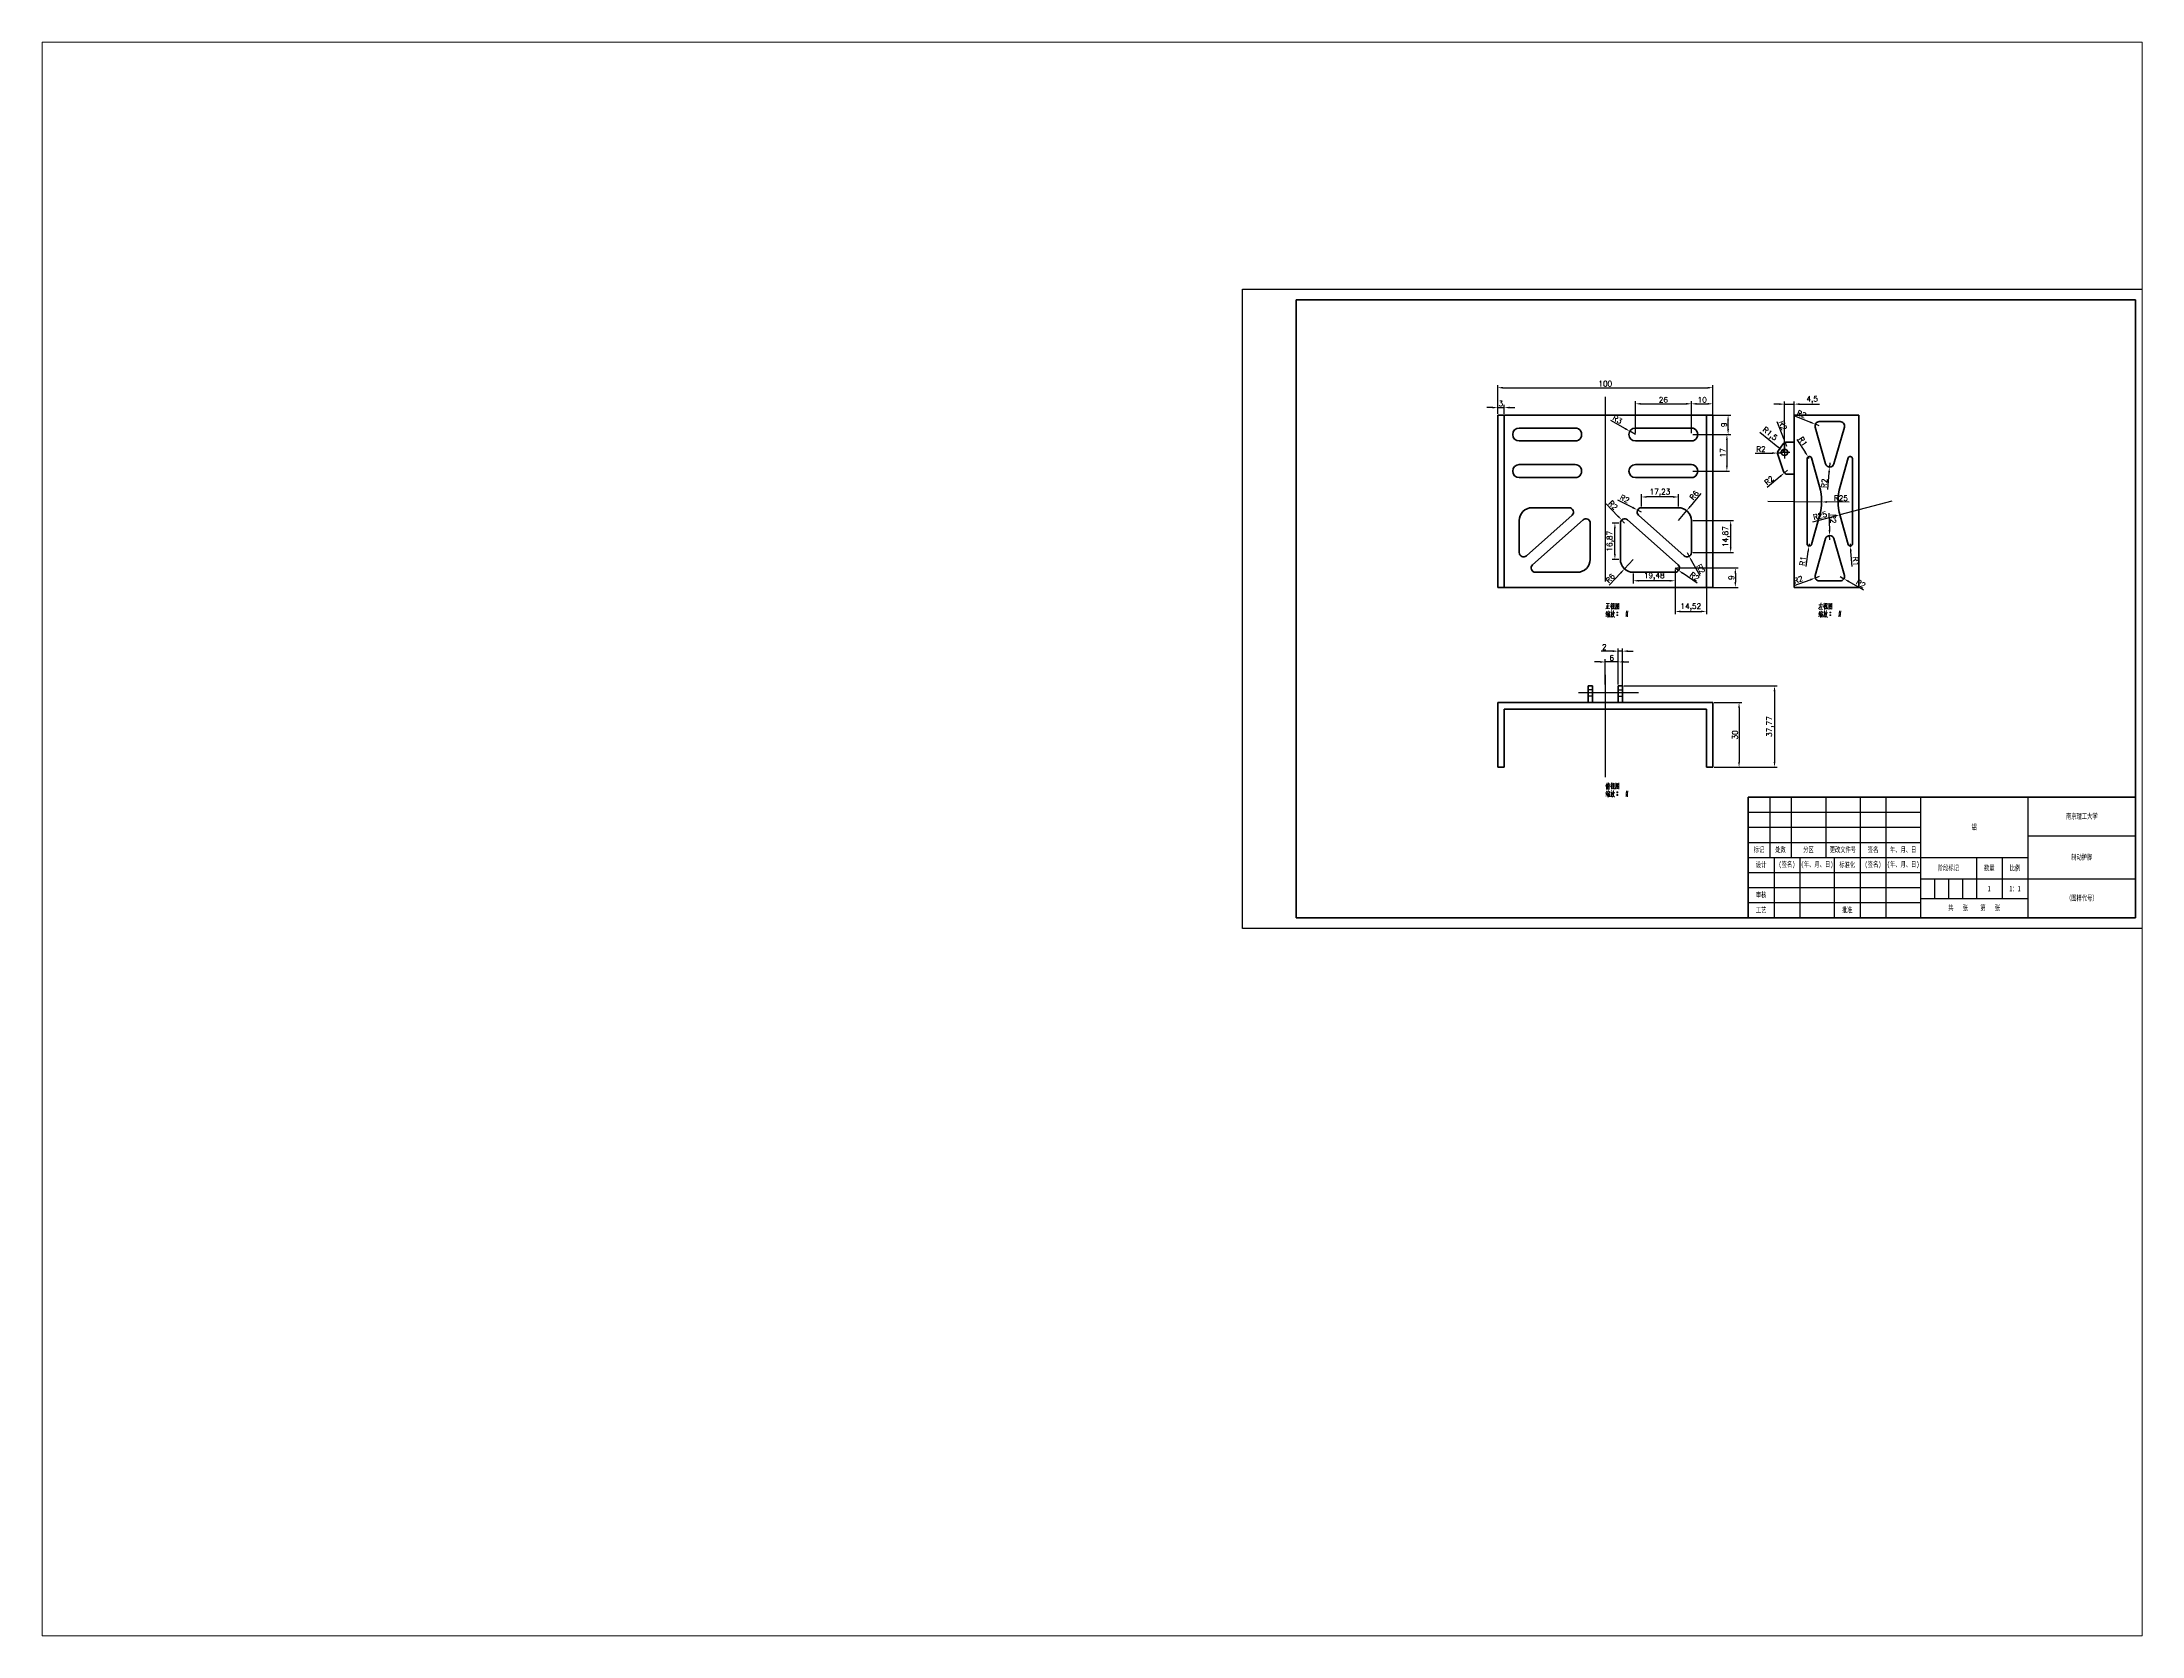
# Paper-space layout '布局2' of a CAD drawing. Header units: millimetres. Extents: x 26 to 231, y 20 to 176.
# The model-space entities are those that its viewports show. They can reach past a viewport. Long polylines and large blocks are cut down to what shows.
import ezdxf

# ---------------------------------------------------------------- set-up
doc = ezdxf.new("R2010")
doc.units = ezdxf.units.MM
doc.header["$LTSCALE"] = 0.3
doc.linetypes.add('DASHDOT', pattern=[25.4, 12.7, -6.35, 0, -6.35])
doc.linetypes.add('DASHED', pattern=[19.05, 12.7, -6.35])
for name, color, linetype, lineweight in [('尺寸线', 3, 'Continuous', 25), ('粗实线', 7, 'Continuous', 50), ('细实线', 7, 'Continuous', 25), ('细文本', 7, 'Continuous', 25), ('细点画线', 1, 'DASHDOT', 25), ('虚线', 2, 'DASHED', 25)]:
    doc.layers.add(name, color=color, linetype=linetype, lineweight=lineweight)
doc.styles.add('NUT Standard', font='simfang.ttf', dxfattribs={"width": 0.7, "height": 2.5})
doc.styles.get("Standard").update_dxf_attribs({"font": 'txt', "bigfont": 'gbcbig.shx'})
doc.dimstyles.new('ISO-25', dxfattribs={"dimtxt": 2.5, "dimasz": 2.5, "dimexe": 1.25, "dimexo": 0.625, "dimtad": 1, "dimtxsty": 'Standard', "dimcen": 2.5, "dimadec": 0, "dimazin": 0, "dimtfac": 1, "dimtmove": 0, "dimatfit": 3, "dimfxl": 1, "dimarcsym": 0})

# ---------------------------------------------------------------- blocks, each defined once
blk = doc.blocks.new('*D35')
at = {"layer": 'Defpoints', "color": 0, "transparency": 16777216}
for p in [(1823.79, 1185.23), (1723.79, 1172.5), (1823.79, 1172.5)]:
    blk.add_point(p, dxfattribs=at)
at = {"layer": '尺寸线', "color": 0, "lineweight": -2, "transparency": 16777216}
for p, q in [((1723.79, 1173.12), (1723.79, 1186.48)), ((1726.29, 1185.23), (1821.29, 1185.23)), ((1823.79, 1173.12), (1823.79, 1186.48))]:
    blk.add_line(p, q, dxfattribs=at)
at = {"layer": '尺寸线', "color": 0, "transparency": 16777216}
for points in [[(1726.29, 1185.64), (1726.29, 1184.81), (1723.79, 1185.23)], [(1821.29, 1185.64), (1821.29, 1184.81), (1823.79, 1185.23)]]:
    blk.add_solid(points, dxfattribs=at)
at = {"layer": '尺寸线', "color": 0, "transparency": 16777216, "insert": (1773.79, 1187.1), "char_height": 2.5, "attachment_point": 5}
blk.add_mtext('100', dxfattribs=at)
blk = doc.blocks.new('*D36')
at = {"layer": 'Defpoints', "color": 0, "transparency": 16777216}
for p in [(1723.79, 1172.5), (1726.79, 1175.99), (1726.79, 1172.5)]:
    blk.add_point(p, dxfattribs=at)
at = {"layer": '尺寸线', "color": 0, "lineweight": -2, "transparency": 16777216}
for p, q in [((1721.29, 1175.99), (1718.79, 1175.99)), ((1723.79, 1173.12), (1723.79, 1177.24)), ((1723.79, 1175.99), (1726.79, 1175.99)), ((1726.79, 1173.12), (1726.79, 1177.24)), ((1729.29, 1175.99), (1731.79, 1175.99))]:
    blk.add_line(p, q, dxfattribs=at)
at = {"layer": '尺寸线', "color": 0, "transparency": 16777216}
for points in [[(1721.29, 1176.41), (1721.29, 1175.58), (1723.79, 1175.99)], [(1729.29, 1176.41), (1729.29, 1175.58), (1726.79, 1175.99)]]:
    blk.add_solid(points, dxfattribs=at)
at = {"layer": '尺寸线', "color": 0, "transparency": 16777216, "insert": (1725.29, 1177.87), "char_height": 2.5, "attachment_point": 5}
blk.add_mtext('3', dxfattribs=at)
blk = doc.blocks.new('*D37')
at = {"layer": 'Defpoints', "color": 0, "transparency": 16777216}
for p in [(1781.79, 1046.72), (1823.79, 1008.95), (1852.42, 1008.95)]:
    blk.add_point(p, dxfattribs=at)
at = {"layer": '尺寸线', "color": 0, "lineweight": -2, "transparency": 16777216}
for p, q in [((1782.41, 1046.72), (1853.67, 1046.72)), ((1852.42, 1044.22), (1852.42, 1011.45)), ((1824.41, 1008.95), (1853.67, 1008.95))]:
    blk.add_line(p, q, dxfattribs=at)
at = {"layer": '尺寸线', "color": 0, "transparency": 16777216}
for points in [[(1852.01, 1044.22), (1852.84, 1044.22), (1852.42, 1046.72)], [(1852.01, 1011.45), (1852.84, 1011.45), (1852.42, 1008.95)]]:
    blk.add_solid(points, dxfattribs=at)
at = {"layer": '尺寸线', "color": 0, "transparency": 16777216, "insert": (1850.34, 1027.84), "char_height": 2.5, "attachment_point": 5, "rotation": 90}
blk.add_mtext('37,77', dxfattribs=at)
blk = doc.blocks.new('*D38')
at = {"layer": 'Defpoints', "color": 0, "transparency": 16777216}
for p in [(1823.79, 1038.95), (1823.79, 1008.95), (1835.94, 1008.95)]:
    blk.add_point(p, dxfattribs=at)
at = {"layer": '尺寸线', "color": 0, "lineweight": -2, "transparency": 16777216}
for p, q in [((1824.41, 1038.95), (1837.19, 1038.95)), ((1835.94, 1036.45), (1835.94, 1011.45)), ((1824.41, 1008.95), (1837.19, 1008.95))]:
    blk.add_line(p, q, dxfattribs=at)
at = {"layer": '尺寸线', "color": 0, "transparency": 16777216}
for points in [[(1835.52, 1036.45), (1836.36, 1036.45), (1835.94, 1038.95)], [(1835.52, 1011.45), (1836.36, 1011.45), (1835.94, 1008.95)]]:
    blk.add_solid(points, dxfattribs=at)
at = {"layer": '尺寸线', "color": 0, "transparency": 16777216, "insert": (1834.06, 1023.95), "char_height": 2.5, "attachment_point": 5, "rotation": 90}
blk.add_mtext('30', dxfattribs=at)
blk = doc.blocks.new('*D39')
at = {"layer": 'Defpoints', "color": 0, "transparency": 16777216}
for p in [(1813.79, 1172.5), (1830.85, 1172.5), (1813.79, 1163.5)]:
    blk.add_point(p, dxfattribs=at)
at = {"layer": '尺寸线', "color": 0, "lineweight": -2, "transparency": 16777216}
for p, q in [((1814.41, 1172.5), (1832.1, 1172.5)), ((1814.41, 1163.5), (1832.1, 1163.5)), ((1830.85, 1166), (1830.85, 1170))]:
    blk.add_line(p, q, dxfattribs=at)
at = {"layer": '尺寸线', "color": 0, "transparency": 16777216}
for points in [[(1830.43, 1170), (1831.27, 1170), (1830.85, 1172.5)], [(1830.43, 1166), (1831.27, 1166), (1830.85, 1163.5)]]:
    blk.add_solid(points, dxfattribs=at)
at = {"layer": '尺寸线', "color": 0, "transparency": 16777216, "insert": (1828.97, 1168), "char_height": 2.5, "attachment_point": 5, "rotation": 90}
blk.add_mtext('9', dxfattribs=at)
blk = doc.blocks.new('*D40')
at = {"layer": 'Defpoints', "color": 0, "transparency": 16777216}
for p in [(1823.79, 1177.75), (1813.79, 1163.5), (1823.79, 1163.5)]:
    blk.add_point(p, dxfattribs=at)
at = {"layer": '尺寸线', "color": 0, "lineweight": -2, "transparency": 16777216}
for p, q in [((1813.79, 1164.12), (1813.79, 1179)), ((1816.29, 1177.75), (1821.29, 1177.75)), ((1823.79, 1164.12), (1823.79, 1179))]:
    blk.add_line(p, q, dxfattribs=at)
at = {"layer": '尺寸线', "color": 0, "transparency": 16777216}
for points in [[(1816.29, 1178.17), (1816.29, 1177.33), (1813.79, 1177.75)], [(1821.29, 1178.17), (1821.29, 1177.33), (1823.79, 1177.75)]]:
    blk.add_solid(points, dxfattribs=at)
at = {"layer": '尺寸线', "color": 0, "transparency": 16777216, "insert": (1818.79, 1179.62), "char_height": 2.5, "attachment_point": 5}
blk.add_mtext('10', dxfattribs=at)
blk = doc.blocks.new('*D41')
at = {"layer": 'Defpoints', "color": 0, "transparency": 16777216}
for p in [(1813.79, 1177.75), (1787.79, 1163.5), (1813.79, 1163.5)]:
    blk.add_point(p, dxfattribs=at)
at = {"layer": '尺寸线', "color": 0, "lineweight": -2, "transparency": 16777216}
for p, q in [((1787.79, 1164.12), (1787.79, 1179)), ((1790.29, 1177.75), (1811.29, 1177.75)), ((1813.79, 1164.12), (1813.79, 1179))]:
    blk.add_line(p, q, dxfattribs=at)
at = {"layer": '尺寸线', "color": 0, "transparency": 16777216}
for points in [[(1790.29, 1178.17), (1790.29, 1177.33), (1787.79, 1177.75)], [(1811.29, 1178.17), (1811.29, 1177.33), (1813.79, 1177.75)]]:
    blk.add_solid(points, dxfattribs=at)
at = {"layer": '尺寸线', "color": 0, "transparency": 16777216, "insert": (1800.79, 1179.62), "char_height": 2.5, "attachment_point": 5}
blk.add_mtext('26', dxfattribs=at)
blk = doc.blocks.new('*D42')
at = {"layer": 'Defpoints', "color": 0, "transparency": 16777216}
for p in [(1813.79, 1163.5), (1813.79, 1146.5), (1830.3, 1146.5)]:
    blk.add_point(p, dxfattribs=at)
at = {"layer": '尺寸线', "color": 0, "lineweight": -2, "transparency": 16777216}
for p, q in [((1814.41, 1163.5), (1831.55, 1163.5)), ((1830.3, 1161), (1830.3, 1149)), ((1814.41, 1146.5), (1831.55, 1146.5))]:
    blk.add_line(p, q, dxfattribs=at)
at = {"layer": '尺寸线', "color": 0, "transparency": 16777216}
for points in [[(1829.88, 1161), (1830.71, 1161), (1830.3, 1163.5)], [(1829.88, 1149), (1830.71, 1149), (1830.3, 1146.5)]]:
    blk.add_solid(points, dxfattribs=at)
at = {"layer": '尺寸线', "color": 0, "transparency": 16777216, "insert": (1828.42, 1155), "char_height": 2.5, "attachment_point": 5, "rotation": 90}
blk.add_mtext('17', dxfattribs=at)
blk = doc.blocks.new('*D43')
at = {"layer": 'Defpoints', "color": 0, "transparency": 16777216}
for p in [(1785.19, 1165), (1787.79, 1163.5)]:
    blk.add_point(p, dxfattribs=at)
at = {"layer": '尺寸线', "color": 0, "lineweight": -2, "transparency": 16777216}
for p, q in [((1776.18, 1170.22), (1783.03, 1166.25)), ((1787.79, 1163.5), (1785.19, 1165))]:
    blk.add_line(p, q, dxfattribs=at)
at = {"layer": '尺寸线', "color": 0, "transparency": 16777216}
blk.add_solid([(1783.24, 1166.61), (1782.82, 1165.89), (1785.19, 1165)], dxfattribs=at)
at = {"layer": '尺寸线', "color": 0, "transparency": 16777216, "insert": (1779.46, 1170.49), "char_height": 2.5, "attachment_point": 5, "rotation": 329.91661}
blk.add_mtext('R3', dxfattribs=at)
blk = doc.blocks.new('*D44')
at = {"layer": 'Defpoints', "color": 0, "transparency": 16777216}
for p in [(1788.78, 1128.41), (1790.56, 1127.5)]:
    blk.add_point(p, dxfattribs=at)
at = {"layer": '尺寸线', "color": 0, "lineweight": -2, "transparency": 16777216}
for p, q in [((1779.52, 1133.17), (1786.56, 1129.55)), ((1790.56, 1127.5), (1788.78, 1128.41))]:
    blk.add_line(p, q, dxfattribs=at)
at = {"layer": '尺寸线', "color": 0, "transparency": 16777216}
blk.add_solid([(1786.75, 1129.92), (1786.37, 1129.18), (1788.78, 1128.41)], dxfattribs=at)
at = {"layer": '尺寸线', "color": 0, "transparency": 16777216, "insert": (1782.79, 1133.6), "char_height": 2.5, "attachment_point": 5, "rotation": 332.79489}
blk.add_mtext('R2', dxfattribs=at)
blk = doc.blocks.new('*D45')
at = {"layer": 'Defpoints', "color": 0, "transparency": 16777216}
for p in [(1811.79, 1108.63), (1812.76, 1106.88)]:
    blk.add_point(p, dxfattribs=at)
at = {"layer": '尺寸线', "color": 0, "lineweight": -2, "transparency": 16777216}
for p, q in [((1811.79, 1108.63), (1812.76, 1106.88)), ((1817.84, 1097.78), (1813.98, 1104.7))]:
    blk.add_line(p, q, dxfattribs=at)
at = {"layer": '尺寸线', "color": 0, "transparency": 16777216}
blk.add_solid([(1814.34, 1104.9), (1813.62, 1104.49), (1812.76, 1106.88)], dxfattribs=at)
at = {"layer": '尺寸线', "color": 0, "transparency": 16777216, "insert": (1818.16, 1101.06), "char_height": 2.5, "attachment_point": 5, "rotation": 299.14748}
blk.add_mtext('R2', dxfattribs=at)
blk = doc.blocks.new('*D46')
at = {"layer": 'Defpoints', "color": 0, "transparency": 16777216}
for p in [(1806.27, 1101.5), (1807.91, 1100.35)]:
    blk.add_point(p, dxfattribs=at)
at = {"layer": '尺寸线', "color": 0, "lineweight": -2, "transparency": 16777216}
for p, q in [((1806.27, 1101.5), (1807.91, 1100.35)), ((1816.46, 1094.41), (1809.96, 1098.93))]:
    blk.add_line(p, q, dxfattribs=at)
at = {"layer": '尺寸线', "color": 0, "transparency": 16777216}
blk.add_solid([(1810.2, 1099.27), (1809.72, 1098.58), (1807.91, 1100.35)], dxfattribs=at)
at = {"layer": '尺寸线', "color": 0, "transparency": 16777216, "insert": (1815.31, 1097.49), "char_height": 2.5, "attachment_point": 5, "rotation": 325.17593}
blk.add_mtext('R2', dxfattribs=at)
blk = doc.blocks.new('*D47')
at = {"layer": 'Defpoints', "color": 0, "transparency": 16777216}
for p in [(1786.79, 1105.5), (1782.71, 1101.09)]:
    blk.add_point(p, dxfattribs=at)
at = {"layer": '尺寸线', "color": 0, "lineweight": -2, "transparency": 16777216}
for p, q in [((1786.79, 1105.5), (1782.71, 1101.09)), ((1775.63, 1093.45), (1781.01, 1099.26))]:
    blk.add_line(p, q, dxfattribs=at)
at = {"layer": '尺寸线', "color": 0, "transparency": 16777216}
blk.add_solid([(1780.71, 1099.54), (1781.32, 1098.98), (1782.71, 1101.09)], dxfattribs=at)
at = {"layer": '尺寸线', "color": 0, "transparency": 16777216, "insert": (1776.1, 1096.71), "char_height": 2.5, "attachment_point": 5, "rotation": 47.19594}
blk.add_mtext('R6', dxfattribs=at)
blk = doc.blocks.new('*D48')
at = {"layer": 'Defpoints', "color": 0, "transparency": 16777216}
for p in [(1871.39, 1168.26), (1873.24, 1167.5)]:
    blk.add_point(p, dxfattribs=at)
at = {"layer": '尺寸线', "color": 0, "lineweight": -2, "transparency": 16777216}
for p, q in [((1861.76, 1172.22), (1869.08, 1169.21)), ((1873.24, 1167.5), (1871.39, 1168.26))]:
    blk.add_line(p, q, dxfattribs=at)
at = {"layer": '尺寸线', "color": 0, "transparency": 16777216}
blk.add_solid([(1869.24, 1169.59), (1868.92, 1168.82), (1871.39, 1168.26)], dxfattribs=at)
at = {"layer": '尺寸线', "color": 0, "transparency": 16777216, "insert": (1864.98, 1172.93), "char_height": 2.5, "attachment_point": 5, "rotation": 337.61841}
blk.add_mtext('R2', dxfattribs=at)
blk = doc.blocks.new('*D49')
at = {"layer": 'Defpoints', "color": 0, "transparency": 16777216}
for p in [(1877.95, 1148.4), (1878.09, 1150.39)]:
    blk.add_point(p, dxfattribs=at)
at = {"layer": '尺寸线', "color": 0, "lineweight": -2, "transparency": 16777216}
for p, q in [((1877.22, 1138.01), (1877.78, 1145.9)), ((1878.09, 1150.39), (1877.95, 1148.4))]:
    blk.add_line(p, q, dxfattribs=at)
at = {"layer": '尺寸线', "color": 0, "transparency": 16777216}
blk.add_solid([(1877.36, 1145.93), (1878.19, 1145.88), (1877.95, 1148.4)], dxfattribs=at)
at = {"layer": '尺寸线', "color": 0, "transparency": 16777216, "insert": (1875.54, 1140.84), "char_height": 2.5, "attachment_point": 5, "rotation": 85.97338}
blk.add_mtext('R2', dxfattribs=at)
blk = doc.blocks.new('*D50')
at = {"layer": 'Defpoints', "color": 0, "transparency": 16777216}
for p in [(1868.05, 1153.14), (1868.59, 1152.31)]:
    blk.add_point(p, dxfattribs=at)
at = {"layer": '尺寸线', "color": 0, "lineweight": -2, "transparency": 16777216}
for p, q in [((1862.78, 1161.15), (1866.67, 1155.23)), ((1868.59, 1152.31), (1868.05, 1153.14))]:
    blk.add_line(p, q, dxfattribs=at)
at = {"layer": '尺寸线', "color": 0, "transparency": 16777216}
blk.add_solid([(1867.02, 1155.46), (1866.32, 1155), (1868.05, 1153.14)], dxfattribs=at)
at = {"layer": '尺寸线', "color": 0, "transparency": 16777216, "insert": (1865.61, 1160.27), "char_height": 2.5, "attachment_point": 5, "rotation": 303.32318}
blk.add_mtext('R1', dxfattribs=at)
blk = doc.blocks.new('*D51')
at = {"layer": 'Defpoints', "color": 0, "transparency": 16777216}
for p in [(1849.27, 1132.5), (1874.27, 1132.19)]:
    blk.add_point(p, dxfattribs=at)
at = {"layer": '尺寸线', "color": 0, "lineweight": -2, "transparency": 16777216}
for p, q in [((1849.27, 1132.5), (1874.27, 1132.19)), ((1887.18, 1132.03), (1876.77, 1132.16))]:
    blk.add_line(p, q, dxfattribs=at)
at = {"layer": '尺寸线', "color": 0, "transparency": 16777216}
blk.add_solid([(1876.77, 1132.57), (1876.76, 1131.74), (1874.27, 1132.19)], dxfattribs=at)
at = {"layer": '尺寸线', "color": 0, "transparency": 16777216, "insert": (1883.25, 1133.95), "char_height": 2.5, "attachment_point": 5, "rotation": 359.29517}
blk.add_mtext('R25', dxfattribs=at)
blk = doc.blocks.new('*D52')
at = {"layer": 'Defpoints', "color": 0, "transparency": 16777216}
for p in [(1906.92, 1132.5), (1882.72, 1126.21)]:
    blk.add_point(p, dxfattribs=at)
at = {"layer": '尺寸线', "color": 0, "lineweight": -2, "transparency": 16777216}
for p, q in [((1906.92, 1132.5), (1882.72, 1126.21)), ((1870.22, 1122.96), (1880.3, 1125.58))]:
    blk.add_line(p, q, dxfattribs=at)
at = {"layer": '尺寸线', "color": 0, "transparency": 16777216}
blk.add_solid([(1880.2, 1125.98), (1880.41, 1125.18), (1882.72, 1126.21)], dxfattribs=at)
at = {"layer": '尺寸线', "color": 0, "transparency": 16777216, "insert": (1873.58, 1125.77), "char_height": 2.5, "attachment_point": 5, "rotation": 14.56482}
blk.add_mtext('R25', dxfattribs=at)
blk = doc.blocks.new('*D53')
at = {"layer": 'Defpoints', "color": 0, "transparency": 16777216}
for p in [(1868.59, 1112.68), (1868.45, 1111.69)]:
    blk.add_point(p, dxfattribs=at)
at = {"layer": '尺寸线', "color": 0, "lineweight": -2, "transparency": 16777216}
for p, q in [((1868.59, 1112.68), (1868.45, 1111.69)), ((1867.11, 1102.2), (1868.1, 1109.22))]:
    blk.add_line(p, q, dxfattribs=at)
at = {"layer": '尺寸线', "color": 0, "transparency": 16777216}
blk.add_solid([(1867.69, 1109.28), (1868.52, 1109.16), (1868.45, 1111.69)], dxfattribs=at)
at = {"layer": '尺寸线', "color": 0, "transparency": 16777216, "insert": (1865.57, 1104.74), "char_height": 2.5, "attachment_point": 5, "rotation": 81.91369}
blk.add_mtext('R1', dxfattribs=at)
blk = doc.blocks.new('*D54')
at = {"layer": 'Defpoints', "color": 0, "transparency": 16777216}
for p in [(1887.59, 1112.68), (1887.68, 1111.69)]:
    blk.add_point(p, dxfattribs=at)
at = {"layer": '尺寸线', "color": 0, "lineweight": -2, "transparency": 16777216}
for p, q in [((1887.59, 1112.68), (1887.68, 1111.69)), ((1888.49, 1102.14), (1887.89, 1109.2))]:
    blk.add_line(p, q, dxfattribs=at)
at = {"layer": '尺寸线', "color": 0, "transparency": 16777216}
blk.add_solid([(1888.31, 1109.23), (1887.48, 1109.16), (1887.68, 1111.69)], dxfattribs=at)
at = {"layer": '尺寸线', "color": 0, "transparency": 16777216, "insert": (1890.17, 1104.58), "char_height": 2.5, "attachment_point": 5, "rotation": 274.87521}
blk.add_mtext('R1', dxfattribs=at)
blk = doc.blocks.new('*D55')
at = {"layer": 'Defpoints', "color": 0, "transparency": 16777216}
for p in [(1878.03, 1116.6), (1878.09, 1114.6)]:
    blk.add_point(p, dxfattribs=at)
at = {"layer": '尺寸线', "color": 0, "lineweight": -2, "transparency": 16777216}
for p, q in [((1877.7, 1127.01), (1877.95, 1119.1)), ((1878.09, 1114.6), (1878.03, 1116.6))]:
    blk.add_line(p, q, dxfattribs=at)
at = {"layer": '尺寸线', "color": 0, "transparency": 16777216}
blk.add_solid([(1878.37, 1119.11), (1877.54, 1119.08), (1878.03, 1116.6)], dxfattribs=at)
at = {"layer": '尺寸线', "color": 0, "transparency": 16777216, "insert": (1879.66, 1124.36), "char_height": 2.5, "attachment_point": 5, "rotation": 271.81392}
blk.add_mtext('R2', dxfattribs=at)
blk = doc.blocks.new('*D56')
at = {"layer": 'Defpoints', "color": 0, "transparency": 16777216}
for p in [(1871.35, 1096.84), (1873.24, 1097.5)]:
    blk.add_point(p, dxfattribs=at)
at = {"layer": '尺寸线', "color": 0, "lineweight": -2, "transparency": 16777216}
for p, q in [((1861.51, 1093.41), (1868.99, 1096.02)), ((1873.24, 1097.5), (1871.35, 1096.84))]:
    blk.add_line(p, q, dxfattribs=at)
at = {"layer": '尺寸线', "color": 0, "transparency": 16777216}
blk.add_solid([(1868.85, 1096.41), (1869.13, 1095.62), (1871.35, 1096.84)], dxfattribs=at)
at = {"layer": '尺寸线', "color": 0, "transparency": 16777216, "insert": (1863.46, 1096.08), "char_height": 2.5, "attachment_point": 5, "rotation": 19.1879}
blk.add_mtext('R2', dxfattribs=at)
blk = doc.blocks.new('*D57')
at = {"layer": 'Defpoints', "color": 0, "transparency": 16777216}
for p in [(1882.95, 1097.5), (1884.68, 1096.49)]:
    blk.add_point(p, dxfattribs=at)
at = {"layer": '尺寸线', "color": 0, "lineweight": -2, "transparency": 16777216}
for p, q in [((1882.95, 1097.5), (1884.68, 1096.49)), ((1893.94, 1091.14), (1886.84, 1095.24))]:
    blk.add_line(p, q, dxfattribs=at)
at = {"layer": '尺寸线', "color": 0, "transparency": 16777216}
blk.add_solid([(1887.05, 1095.6), (1886.64, 1094.88), (1884.68, 1096.49)], dxfattribs=at)
at = {"layer": '尺寸线', "color": 0, "transparency": 16777216, "insert": (1892.53, 1094.12), "char_height": 2.5, "attachment_point": 5, "rotation": 329.96086}
blk.add_mtext('R2', dxfattribs=at)
blk = doc.blocks.new('*D58')
at = {"layer": 'Defpoints', "color": 0, "transparency": 16777216}
for p in [(1806.27, 1101.5), (1820.79, 1101.5), (1820.79, 1081.31)]:
    blk.add_point(p, dxfattribs=at)
at = {"layer": '尺寸线', "color": 0, "lineweight": -2, "transparency": 16777216}
for p, q in [((1806.27, 1100.87), (1806.27, 1080.06)), ((1820.79, 1100.87), (1820.79, 1080.06)), ((1808.77, 1081.31), (1818.29, 1081.31))]:
    blk.add_line(p, q, dxfattribs=at)
at = {"layer": '尺寸线', "color": 0, "transparency": 16777216}
for points in [[(1808.77, 1081.73), (1808.77, 1080.89), (1806.27, 1081.31)], [(1818.29, 1081.73), (1818.29, 1080.89), (1820.79, 1081.31)]]:
    blk.add_solid(points, dxfattribs=at)
at = {"layer": '尺寸线', "color": 0, "transparency": 16777216, "insert": (1813.53, 1083.39), "char_height": 2.5, "attachment_point": 5}
blk.add_mtext('14,52', dxfattribs=at)
blk = doc.blocks.new('*D59')
at = {"layer": 'Defpoints', "color": 0, "transparency": 16777216}
for p in [(1806.27, 1101.5), (1806.27, 1092.5), (1834.22, 1092.5)]:
    blk.add_point(p, dxfattribs=at)
at = {"layer": '尺寸线', "color": 0, "lineweight": -2, "transparency": 16777216}
for p, q in [((1806.89, 1101.5), (1835.47, 1101.5)), ((1834.22, 1099), (1834.22, 1095)), ((1806.89, 1092.5), (1835.47, 1092.5))]:
    blk.add_line(p, q, dxfattribs=at)
at = {"layer": '尺寸线', "color": 0, "transparency": 16777216}
for points in [[(1833.81, 1099), (1834.64, 1099), (1834.22, 1101.5)], [(1833.81, 1095), (1834.64, 1095), (1834.22, 1092.5)]]:
    blk.add_solid(points, dxfattribs=at)
at = {"layer": '尺寸线', "color": 0, "transparency": 16777216, "insert": (1832.35, 1097), "char_height": 2.5, "attachment_point": 5, "rotation": 90}
blk.add_mtext('9', dxfattribs=at)
blk = doc.blocks.new('*D60')
at = {"layer": 'Defpoints', "color": 0, "transparency": 16777216}
for p in [(1773.79, 1057.86), (1773.79, 1046.72), (1779.79, 1046.72)]:
    blk.add_point(p, dxfattribs=at)
at = {"layer": '尺寸线', "color": 0, "lineweight": -2, "transparency": 16777216}
for p, q in [((1771.29, 1057.86), (1768.79, 1057.86)), ((1773.79, 1047.35), (1773.79, 1059.11)), ((1779.79, 1057.86), (1773.79, 1057.86)), ((1779.79, 1047.35), (1779.79, 1059.11)), ((1782.29, 1057.86), (1784.79, 1057.86))]:
    blk.add_line(p, q, dxfattribs=at)
at = {"layer": '尺寸线', "color": 0, "transparency": 16777216}
for points in [[(1771.29, 1058.27), (1771.29, 1057.44), (1773.79, 1057.86)], [(1782.29, 1058.27), (1782.29, 1057.44), (1779.79, 1057.86)]]:
    blk.add_solid(points, dxfattribs=at)
at = {"layer": '尺寸线', "color": 0, "transparency": 16777216, "insert": (1776.79, 1059.73), "char_height": 2.5, "attachment_point": 5}
blk.add_mtext('6', dxfattribs=at)
blk = doc.blocks.new('*D61')
at = {"layer": 'Defpoints', "color": 0, "transparency": 16777216}
for p in [(1779.79, 1062.87), (1779.79, 1046.72), (1781.79, 1046.34)]:
    blk.add_point(p, dxfattribs=at)
at = {"layer": '尺寸线', "color": 0, "lineweight": -2, "transparency": 16777216}
for p, q in [((1779.79, 1047.35), (1779.79, 1064.12)), ((1781.79, 1046.96), (1781.79, 1064.12)), ((1777.29, 1062.87), (1771.87, 1062.87)), ((1781.79, 1062.87), (1779.79, 1062.87)), ((1784.29, 1062.87), (1786.79, 1062.87))]:
    blk.add_line(p, q, dxfattribs=at)
at = {"layer": '尺寸线', "color": 0, "transparency": 16777216}
for points in [[(1777.29, 1063.29), (1777.29, 1062.45), (1779.79, 1062.87)], [(1784.29, 1063.29), (1784.29, 1062.45), (1781.79, 1062.87)]]:
    blk.add_solid(points, dxfattribs=at)
at = {"layer": '尺寸线', "color": 0, "transparency": 16777216, "insert": (1773.33, 1064.75), "char_height": 2.5, "attachment_point": 5}
blk.add_mtext('2', dxfattribs=at)
blk = doc.blocks.new('*D62')
at = {"layer": 'Defpoints', "color": 0, "transparency": 16777216}
for p in [(1855.94, 1156.17), (1857.09, 1155.22)]:
    blk.add_point(p, dxfattribs=at)
at = {"layer": '尺寸线', "color": 0, "lineweight": -2, "transparency": 16777216}
for p, q in [((1845.63, 1164.64), (1854, 1157.76)), ((1857.09, 1155.22), (1855.94, 1156.17))]:
    blk.add_line(p, q, dxfattribs=at)
at = {"layer": '尺寸线', "color": 0, "transparency": 16777216}
blk.add_solid([(1854.27, 1158.08), (1853.74, 1157.44), (1855.94, 1156.17)], dxfattribs=at)
at = {"layer": '尺寸线', "color": 0, "transparency": 16777216, "insert": (1850.17, 1163.6), "char_height": 2.5, "attachment_point": 5, "rotation": 320.60903}
blk.add_mtext('R1,5', dxfattribs=at)
blk = doc.blocks.new('*D63')
at = {"layer": 'Defpoints', "color": 0, "transparency": 16777216}
for p in [(1853.83, 1154.87), (1855.83, 1154.88)]:
    blk.add_point(p, dxfattribs=at)
at = {"layer": '尺寸线', "color": 0, "lineweight": -2, "transparency": 16777216}
for p, q in [((1843.41, 1154.81), (1851.33, 1154.86)), ((1855.83, 1154.88), (1853.83, 1154.87))]:
    blk.add_line(p, q, dxfattribs=at)
at = {"layer": '尺寸线', "color": 0, "transparency": 16777216}
blk.add_solid([(1851.32, 1155.27), (1851.33, 1154.44), (1853.83, 1154.87)], dxfattribs=at)
at = {"layer": '尺寸线', "color": 0, "transparency": 16777216, "insert": (1846.11, 1156.7), "char_height": 2.5, "attachment_point": 5, "rotation": 0.32486}
blk.add_mtext('R2', dxfattribs=at)
blk = doc.blocks.new('*D64')
at = {"layer": 'Defpoints', "color": 0, "transparency": 16777216}
for p in [(1857.38, 1159.86), (1858.11, 1158)]:
    blk.add_point(p, dxfattribs=at)
at = {"layer": '尺寸线', "color": 0, "lineweight": -2, "transparency": 16777216}
for p, q in [((1853.56, 1169.55), (1856.46, 1162.18)), ((1858.11, 1158), (1857.38, 1159.86))]:
    blk.add_line(p, q, dxfattribs=at)
at = {"layer": '尺寸线', "color": 0, "transparency": 16777216}
blk.add_solid([(1856.85, 1162.34), (1856.07, 1162.03), (1857.38, 1159.86)], dxfattribs=at)
at = {"layer": '尺寸线', "color": 0, "transparency": 16777216, "insert": (1856.3, 1167.72), "char_height": 2.5, "attachment_point": 5, "rotation": 291.49785}
blk.add_mtext('R2', dxfattribs=at)
blk = doc.blocks.new('*D65')
at = {"layer": 'Defpoints', "color": 0, "transparency": 16777216}
for p in [(1857, 1145.7), (1858.52, 1147)]:
    blk.add_point(p, dxfattribs=at)
at = {"layer": '尺寸线', "color": 0, "lineweight": -2, "transparency": 16777216}
for p, q in [((1849.06, 1138.96), (1855.09, 1144.08)), ((1858.52, 1147), (1857, 1145.7))]:
    blk.add_line(p, q, dxfattribs=at)
at = {"layer": '尺寸线', "color": 0, "transparency": 16777216}
blk.add_solid([(1854.82, 1144.4), (1855.36, 1143.77), (1857, 1145.7)], dxfattribs=at)
at = {"layer": '尺寸线', "color": 0, "transparency": 16777216, "insert": (1849.91, 1142.14), "char_height": 2.5, "attachment_point": 5, "rotation": 40.32444}
blk.add_mtext('R2', dxfattribs=at)
blk = doc.blocks.new('*D66')
at = {"layer": 'Defpoints', "color": 0, "transparency": 16777216}
for p in [(1861.59, 1177.6), (1857.09, 1155.22), (1861.59, 1155.22)]:
    blk.add_point(p, dxfattribs=at)
at = {"layer": '尺寸线', "color": 0, "lineweight": -2, "transparency": 16777216}
for p, q in [((1854.59, 1177.6), (1852.09, 1177.6)), ((1857.09, 1155.85), (1857.09, 1178.85)), ((1857.09, 1177.6), (1861.59, 1177.6)), ((1861.59, 1155.85), (1861.59, 1178.85)), ((1864.09, 1177.6), (1873.26, 1177.6))]:
    blk.add_line(p, q, dxfattribs=at)
at = {"layer": '尺寸线', "color": 0, "transparency": 16777216}
for points in [[(1854.59, 1178.02), (1854.59, 1177.18), (1857.09, 1177.6)], [(1864.09, 1178.02), (1864.09, 1177.18), (1861.59, 1177.6)]]:
    blk.add_solid(points, dxfattribs=at)
at = {"layer": '尺寸线', "color": 0, "transparency": 16777216, "insert": (1869.93, 1179.68), "char_height": 2.5, "attachment_point": 5}
blk.add_mtext('4,5', dxfattribs=at)
blk = doc.blocks.new('*D67')
at = {"layer": 'Defpoints', "color": 0, "transparency": 16777216}
for p in [(1786.79, 1099.5), (1786.79, 1095.57), (1806.27, 1099.5)]:
    blk.add_point(p, dxfattribs=at)
at = {"layer": '尺寸线', "color": 0, "lineweight": -2, "transparency": 16777216}
for p, q in [((1786.79, 1098.87), (1786.79, 1094.32)), ((1803.77, 1095.57), (1789.29, 1095.57)), ((1806.27, 1098.87), (1806.27, 1094.32))]:
    blk.add_line(p, q, dxfattribs=at)
at = {"layer": '尺寸线', "color": 0, "transparency": 16777216}
for points in [[(1789.29, 1095.99), (1789.29, 1095.16), (1786.79, 1095.57)], [(1803.77, 1095.99), (1803.77, 1095.16), (1806.27, 1095.57)]]:
    blk.add_solid(points, dxfattribs=at)
at = {"layer": '尺寸线', "color": 0, "transparency": 16777216, "insert": (1796.53, 1097.66), "char_height": 2.5, "attachment_point": 5}
blk.add_mtext('19,48', dxfattribs=at)
blk = doc.blocks.new('*D68')
at = {"layer": 'Defpoints', "color": 0, "transparency": 16777216}
for p in [(1778.25, 1122.36), (1780.79, 1122.36), (1780.79, 1105.5)]:
    blk.add_point(p, dxfattribs=at)
at = {"layer": '尺寸线', "color": 0, "lineweight": -2, "transparency": 16777216}
for p, q in [((1780.16, 1122.36), (1777, 1122.36)), ((1778.25, 1108), (1778.25, 1119.86)), ((1780.16, 1105.5), (1777, 1105.5))]:
    blk.add_line(p, q, dxfattribs=at)
at = {"layer": '尺寸线', "color": 0, "transparency": 16777216}
for points in [[(1777.84, 1119.86), (1778.67, 1119.86), (1778.25, 1122.36)], [(1777.84, 1108), (1778.67, 1108), (1778.25, 1105.5)]]:
    blk.add_solid(points, dxfattribs=at)
at = {"layer": '尺寸线', "color": 0, "transparency": 16777216, "insert": (1776.17, 1113.93), "char_height": 2.5, "attachment_point": 5, "rotation": 90}
blk.add_mtext('16,87', dxfattribs=at)
blk = doc.blocks.new('*D69')
at = {"layer": 'Defpoints', "color": 0, "transparency": 16777216}
for p in [(1781.4, 1123.8), (1782.79, 1122.36)]:
    blk.add_point(p, dxfattribs=at)
at = {"layer": '尺寸线', "color": 0, "lineweight": -2, "transparency": 16777216}
for p, q in [((1774.17, 1131.3), (1779.66, 1125.6)), ((1782.79, 1122.36), (1781.4, 1123.8))]:
    blk.add_line(p, q, dxfattribs=at)
at = {"layer": '尺寸线', "color": 0, "transparency": 16777216}
blk.add_solid([(1779.96, 1125.89), (1779.37, 1125.31), (1781.4, 1123.8)], dxfattribs=at)
at = {"layer": '尺寸线', "color": 0, "transparency": 16777216, "insert": (1777.4, 1130.65), "char_height": 2.5, "attachment_point": 5, "rotation": 313.97049}
blk.add_mtext('R2', dxfattribs=at)
blk = doc.blocks.new('*D70')
at = {"layer": 'Defpoints', "color": 0, "transparency": 16777216}
for p in [(1807.79, 1123.5), (1811.61, 1128.12)]:
    blk.add_point(p, dxfattribs=at)
at = {"layer": '尺寸线', "color": 0, "lineweight": -2, "transparency": 16777216}
for p, q in [((1818.26, 1136.14), (1813.21, 1130.04)), ((1807.79, 1123.5), (1811.61, 1128.12))]:
    blk.add_line(p, q, dxfattribs=at)
at = {"layer": '尺寸线', "color": 0, "transparency": 16777216}
blk.add_solid([(1812.89, 1130.31), (1813.53, 1129.78), (1811.61, 1128.12)], dxfattribs=at)
at = {"layer": '尺寸线', "color": 0, "transparency": 16777216, "insert": (1815.09, 1135.25), "char_height": 2.5, "attachment_point": 5, "rotation": 50.38629}
blk.add_mtext('R6', dxfattribs=at)
blk = doc.blocks.new('*D71')
at = {"layer": 'Defpoints', "color": 0, "transparency": 16777216}
for p in [(1813.79, 1123.5), (1832.05, 1123.5), (1813.79, 1108.63)]:
    blk.add_point(p, dxfattribs=at)
at = {"layer": '尺寸线', "color": 0, "lineweight": -2, "transparency": 16777216}
for p, q in [((1814.41, 1123.5), (1833.3, 1123.5)), ((1832.05, 1111.13), (1832.05, 1121)), ((1814.41, 1108.63), (1833.3, 1108.63))]:
    blk.add_line(p, q, dxfattribs=at)
at = {"layer": '尺寸线', "color": 0, "transparency": 16777216}
for points in [[(1831.63, 1121), (1832.46, 1121), (1832.05, 1123.5)], [(1831.63, 1111.13), (1832.46, 1111.13), (1832.05, 1108.63)]]:
    blk.add_solid(points, dxfattribs=at)
at = {"layer": '尺寸线', "color": 0, "transparency": 16777216, "insert": (1829.96, 1116.06), "char_height": 2.5, "attachment_point": 5, "rotation": 90}
blk.add_mtext('14,87', dxfattribs=at)
blk = doc.blocks.new('*D72')
at = {"layer": 'Defpoints', "color": 0, "transparency": 16777216}
for p in [(1790.56, 1134.48), (1790.56, 1129.5), (1807.79, 1129.5)]:
    blk.add_point(p, dxfattribs=at)
at = {"layer": '尺寸线', "color": 0, "lineweight": -2, "transparency": 16777216}
for p, q in [((1790.56, 1130.12), (1790.56, 1135.73)), ((1805.29, 1134.48), (1793.06, 1134.48)), ((1807.79, 1130.12), (1807.79, 1135.73))]:
    blk.add_line(p, q, dxfattribs=at)
at = {"layer": '尺寸线', "color": 0, "transparency": 16777216}
for points in [[(1793.06, 1134.9), (1793.06, 1134.06), (1790.56, 1134.48)], [(1805.29, 1134.9), (1805.29, 1134.06), (1807.79, 1134.48)]]:
    blk.add_solid(points, dxfattribs=at)
at = {"layer": '尺寸线', "color": 0, "transparency": 16777216, "insert": (1799.18, 1136.56), "char_height": 2.5, "attachment_point": 5}
blk.add_mtext('17,23', dxfattribs=at)

msp = doc.modelspace()

# ---------------------------------------------------------------- linework, layer by layer
for p, q in [((1605.196, 1231.059), (2025.196, 1231.059)), ((1605.196, 934.059), (1605.196, 1231.059)), ((2025.196, 1231.059), (2025.196, 934.059)), ((2025.196, 934.059), (1605.196, 934.059))]:
    msp.add_line(p, q)
at = {"color": 7, "lineweight": 35}
for p, q in [((1723.789, 1092.496), (1723.789, 1172.496)), ((1723.789, 1172.496), (1726.789, 1172.496)), ((1726.789, 1092.496), (1726.789, 1172.496)), ((1726.789, 1172.496), (1820.789, 1172.496)), ((1820.789, 1172.496), (1820.789, 1092.496)), ((1820.789, 1172.496), (1823.789, 1172.496)), ((1823.789, 1172.496), (1823.789, 1092.496)), ((1861.595, 1172.496), (1891.595, 1172.496)), ((1861.595, 1092.496), (1861.595, 1172.496)), ((1891.595, 1092.496), (1891.595, 1172.496)), ((1733.789, 1166.496), (1759.789, 1166.496)), ((1787.789, 1166.496), (1813.789, 1166.496)), ((1871.317, 1166.95), (1876.171, 1149.847)), ((1873.241, 1169.496), (1882.948, 1169.496)), ((1880.019, 1149.847), (1884.872, 1166.95)), ((1759.789, 1160.496), (1733.789, 1160.496)), ((1813.789, 1160.496), (1787.789, 1160.496)), ((1853.933, 1154.235), (1856.632, 1146.348)), ((1854.212, 1156.065), (1856.495, 1159.179)), ((1861.595, 1159.996), (1858.108, 1159.996)), ((1867.595, 1112.683), (1867.595, 1152.309)), ((1873.32, 1139.321), (1869.557, 1152.582)), ((1886.633, 1152.582), (1882.869, 1139.321)), ((1888.595, 1152.309), (1888.595, 1112.683)), ((1733.789, 1149.496), (1759.789, 1149.496)), ((1733.789, 1143.496), (1759.789, 1143.496)), ((1813.789, 1149.496), (1787.789, 1149.496)), ((1813.789, 1143.496), (1787.789, 1143.496)), ((1861.595, 1144.996), (1858.524, 1144.996)), ((1733.789, 1108.628), (1733.789, 1123.496)), ((1758.345, 1126.001), (1737.118, 1107.133)), ((1739.789, 1129.496), (1757.016, 1129.496)), ((1763.461, 1123.859), (1739.984, 1102.991)), ((1766.789, 1122.364), (1766.789, 1105.496)), ((1780.789, 1122.364), (1780.789, 1105.496)), ((1784.118, 1123.859), (1807.594, 1102.991)), ((1789.234, 1126.001), (1810.461, 1107.133)), ((1807.789, 1129.496), (1790.562, 1129.496)), ((1813.789, 1108.628), (1813.789, 1123.496)), ((1869.557, 1112.41), (1873.32, 1125.671)), ((1886.633, 1112.41), (1882.869, 1125.671)), ((1871.317, 1098.042), (1876.171, 1115.145)), ((1880.019, 1115.145), (1884.872, 1098.042)), ((1760.789, 1099.496), (1741.313, 1099.496)), ((1786.789, 1099.496), (1806.266, 1099.496)), ((1873.241, 1095.496), (1882.948, 1095.496)), ((1726.789, 1092.496), (1723.789, 1092.496)), ((1820.789, 1092.496), (1726.789, 1092.496)), ((1823.789, 1092.496), (1820.789, 1092.496)), ((1861.595, 1092.496), (1891.595, 1092.496)), ((1765.789, 1046.336), (1765.789, 1046.723)), ((1765.789, 1046.723), (1767.789, 1046.723)), ((1765.789, 1046.336), (1765.789, 1044.053)), ((1765.789, 1042.44), (1765.789, 1044.053)), ((1767.789, 1046.336), (1767.789, 1046.723)), ((1767.789, 1046.336), (1767.789, 1044.053)), ((1767.789, 1042.44), (1767.789, 1044.053)), ((1779.789, 1046.336), (1779.789, 1046.723)), ((1779.789, 1046.723), (1781.789, 1046.723)), ((1779.789, 1046.336), (1779.789, 1044.053)), ((1779.789, 1042.44), (1779.789, 1044.053)), ((1781.789, 1046.336), (1781.789, 1046.723)), ((1781.789, 1046.336), (1781.789, 1044.053)), ((1781.789, 1042.44), (1781.789, 1044.053)), ((1723.789, 1038.954), (1723.789, 1008.954)), ((1723.789, 1038.954), (1823.789, 1038.954)), ((1726.789, 1035.954), (1726.789, 1008.954)), ((1726.789, 1035.954), (1820.789, 1035.954)), ((1765.789, 1038.954), (1765.789, 1042.44)), ((1767.789, 1038.954), (1767.789, 1042.44)), ((1779.789, 1038.954), (1779.789, 1042.44)), ((1781.789, 1038.954), (1781.789, 1042.44)), ((1820.789, 1035.954), (1820.789, 1008.954)), ((1823.789, 1038.954), (1823.789, 1008.954)), ((1723.789, 1008.954), (1726.789, 1008.954)), ((1820.789, 1008.954), (1823.789, 1008.954))]:
    msp.add_line(p, q, dxfattribs=at)
at = {"color": 7, "lineweight": 13}
for points in [[(1774.244, 1084.936), (1775.749, 1085.006)], [(1774.524, 1084.131), (1774.524, 1082.556)], [(1775.014, 1084.936), (1775.014, 1083.781), (1775.014, 1082.591)], [(1775.014, 1083.816), (1775.644, 1083.886)], [(1776.834, 1084.551), (1776.659, 1084.061), (1776.169, 1083.326)], [(1776.204, 1084.341), (1776.764, 1084.411)], [(1776.484, 1085.216), (1776.764, 1084.796)], [(1776.659, 1084.061), (1776.659, 1082.276)], [(1776.659, 1083.886), (1776.974, 1083.571)], [(1777.254, 1085.181), (1777.254, 1083.501)], [(1777.919, 1085.006), (1777.254, 1084.936)], [(1777.464, 1083.536), (1777.289, 1082.906)], [(1777.569, 1084.586), (1777.464, 1083.536)], [(1777.604, 1082.556), (1777.604, 1083.641)], [(1777.849, 1083.431), (1777.919, 1085.111)], [(1778.164, 1083.081), (1778.164, 1082.451)], [(1778.689, 1085.216), (1778.689, 1083.746), (1778.689, 1082.241)], [(1778.689, 1085.181), (1778.689, 1083.781), (1778.689, 1082.381)], [(1780.159, 1085.041), (1778.689, 1084.901)], [(1778.759, 1083.291), (1779.249, 1083.711)], [(1779.459, 1084.761), (1778.899, 1083.956)], [(1779.214, 1084.201), (1779.914, 1083.466)], [(1779.214, 1083.116), (1779.564, 1082.731)], [(1779.249, 1084.411), (1779.704, 1084.481)], [(1779.249, 1083.711), (1779.459, 1083.991)], [(1779.319, 1083.501), (1779.564, 1083.221)], [(1779.459, 1083.991), (1779.809, 1084.621)], [(1779.914, 1083.466), (1780.089, 1083.501)], [(1780.124, 1082.416), (1780.124, 1083.781), (1780.159, 1085.181)], [(1873.41, 1083.326), (1872.85, 1082.451)], [(1873.06, 1084.306), (1874.88, 1084.446)], [(1873.865, 1084.376), (1873.41, 1083.326)], [(1873.55, 1083.396), (1874.635, 1083.501)], [(1874.075, 1085.321), (1873.865, 1084.376)], [(1874.075, 1083.431), (1874.04, 1082.241)], [(1875.755, 1084.551), (1875.58, 1084.061), (1875.09, 1083.326)], [(1875.125, 1084.341), (1875.685, 1084.411)], [(1875.405, 1085.216), (1875.685, 1084.796)], [(1875.58, 1084.061), (1875.58, 1082.276)], [(1875.58, 1083.886), (1875.895, 1083.571)], [(1876.175, 1085.181), (1876.175, 1083.501)], [(1876.84, 1085.006), (1876.175, 1084.936)], [(1876.385, 1083.536), (1876.21, 1082.906)], [(1876.49, 1084.586), (1876.385, 1083.536)], [(1876.525, 1082.556), (1876.525, 1083.641)], [(1876.77, 1083.431), (1876.84, 1085.111)], [(1877.085, 1083.081), (1877.085, 1082.451)], [(1877.61, 1085.216), (1877.61, 1083.746), (1877.61, 1082.241)], [(1877.61, 1085.181), (1877.61, 1083.781), (1877.61, 1082.381)], [(1879.08, 1085.041), (1877.61, 1084.901)], [(1877.68, 1083.291), (1878.17, 1083.711)], [(1878.38, 1084.761), (1877.82, 1083.956)], [(1878.135, 1084.201), (1878.835, 1083.466)], [(1878.135, 1083.116), (1878.485, 1082.731)], [(1878.17, 1084.411), (1878.625, 1084.481)], [(1878.17, 1083.711), (1878.38, 1083.991)], [(1878.24, 1083.501), (1878.485, 1083.221)], [(1878.38, 1083.991), (1878.73, 1084.621)], [(1878.835, 1083.466), (1879.01, 1083.501)], [(1879.045, 1082.416), (1879.045, 1083.781), (1879.08, 1085.181)], [(1773.964, 1082.521), (1775.924, 1082.626)], [(1773.999, 1079.021), (1774.699, 1079.406)], [(1774.454, 1080.456), (1774.034, 1080.316)], [(1774.524, 1081.471), (1774.069, 1080.386)], [(1774.104, 1079.686), (1774.629, 1079.861)], [(1774.594, 1080.701), (1774.139, 1079.686)], [(1774.909, 1080.176), (1774.594, 1079.686)], [(1774.839, 1081.156), (1774.734, 1080.596)], [(1774.839, 1081.016), (1775.889, 1081.156)], [(1775.084, 1080.736), (1774.909, 1080.176)], [(1774.944, 1080.246), (1774.944, 1078.531)], [(1775.154, 1080.456), (1775.854, 1080.561)], [(1775.224, 1081.646), (1775.399, 1081.261)], [(1775.224, 1080.036), (1775.259, 1078.636)], [(1775.224, 1079.931), (1775.749, 1080.001)], [(1775.259, 1079.371), (1775.644, 1079.441)], [(1775.714, 1078.881), (1775.294, 1078.811)], [(1775.469, 1080.491), (1775.399, 1079.931)], [(1775.784, 1080.106), (1775.714, 1078.706)], [(1775.924, 1081.261), (1775.784, 1080.806)], [(1776.694, 1080.876), (1776.589, 1079.966), (1776.484, 1079.546), (1776.169, 1078.671)], [(1776.204, 1080.806), (1777.254, 1080.946)], [(1777.009, 1080.386), (1776.904, 1079.546), (1776.764, 1078.706), (1776.554, 1078.986)], [(1776.624, 1080.211), (1777.009, 1080.281)], [(1776.694, 1081.716), (1776.799, 1081.156)], [(1776.764, 1082.276), (1777.044, 1082.556)], [(1777.394, 1079.126), (1777.009, 1078.601)], [(1777.044, 1082.556), (1777.289, 1082.906)], [(1777.394, 1080.386), (1777.219, 1079.826)], [(1777.324, 1080.141), (1777.884, 1078.706)], [(1777.534, 1081.016), (1777.394, 1080.386)], [(1777.674, 1079.756), (1777.394, 1079.126)], [(1777.464, 1080.631), (1778.164, 1080.771)], [(1777.604, 1081.751), (1777.534, 1081.016)], [(1777.744, 1082.451), (1777.604, 1082.556)], [(1777.884, 1080.701), (1777.674, 1079.756)], [(1778.164, 1082.451), (1777.744, 1082.451)], [(1777.884, 1078.706), (1778.199, 1078.706)], [(1778.689, 1082.486), (1780.054, 1082.591)], [(1779.214, 1080.841), (1779.599, 1080.841)], [(1779.214, 1079.581), (1779.599, 1079.581)], [(1779.249, 1080.946), (1779.564, 1080.946)], [(1779.249, 1080.701), (1779.564, 1080.701)], [(1779.249, 1079.686), (1779.564, 1079.686)], [(1779.249, 1079.441), (1779.564, 1079.441)], [(1780.124, 1082.311), (1780.124, 1082.416), (1780.054, 1082.591)], [(1783.659, 1081.576), (1783.554, 1080.176), (1783.449, 1078.776)], [(1783.659, 1080.841), (1784.044, 1080.841)], [(1783.659, 1079.581), (1784.044, 1079.581)], [(1783.694, 1080.946), (1784.009, 1080.946)], [(1783.694, 1080.701), (1784.009, 1080.701)], [(1783.694, 1079.686), (1784.009, 1079.686)], [(1783.694, 1079.441), (1784.009, 1079.441)], [(1784.254, 1081.576), (1784.149, 1080.176), (1784.044, 1078.776)], [(1872.92, 1079.021), (1873.62, 1079.406)], [(1873.375, 1080.456), (1872.955, 1080.316)], [(1873.445, 1081.471), (1872.99, 1080.386)], [(1873.025, 1079.686), (1873.55, 1079.861)], [(1873.515, 1080.701), (1873.06, 1079.686)], [(1873.165, 1082.206), (1874.88, 1082.311)], [(1873.83, 1080.176), (1873.515, 1079.686)], [(1873.76, 1081.156), (1873.655, 1080.596)], [(1873.76, 1081.016), (1874.81, 1081.156)], [(1874.005, 1080.736), (1873.83, 1080.176)], [(1873.865, 1080.246), (1873.865, 1078.531)], [(1874.075, 1080.456), (1874.775, 1080.561)], [(1874.145, 1081.646), (1874.32, 1081.261)], [(1874.145, 1080.036), (1874.18, 1078.636)], [(1874.145, 1079.931), (1874.67, 1080.001)], [(1874.18, 1079.371), (1874.565, 1079.441)], [(1874.635, 1078.881), (1874.215, 1078.811)], [(1874.39, 1080.491), (1874.32, 1079.931)], [(1874.705, 1080.106), (1874.635, 1078.706)], [(1874.845, 1081.261), (1874.705, 1080.806)], [(1875.615, 1080.876), (1875.51, 1079.966), (1875.405, 1079.546), (1875.09, 1078.671)], [(1875.125, 1080.806), (1876.175, 1080.946)], [(1875.93, 1080.386), (1875.825, 1079.546), (1875.685, 1078.706), (1875.475, 1078.986)], [(1875.545, 1080.211), (1875.93, 1080.281)], [(1875.615, 1081.716), (1875.72, 1081.156)], [(1875.685, 1082.276), (1875.965, 1082.556)], [(1876.315, 1079.126), (1875.93, 1078.601)], [(1875.965, 1082.556), (1876.21, 1082.906)], [(1876.315, 1080.386), (1876.14, 1079.826)], [(1876.245, 1080.141), (1876.805, 1078.706)], [(1876.455, 1081.016), (1876.315, 1080.386)], [(1876.595, 1079.756), (1876.315, 1079.126)], [(1876.385, 1080.631), (1877.085, 1080.771)], [(1876.525, 1081.751), (1876.455, 1081.016)], [(1876.665, 1082.451), (1876.525, 1082.556)], [(1876.805, 1080.701), (1876.595, 1079.756)], [(1877.085, 1082.451), (1876.665, 1082.451)], [(1876.805, 1078.706), (1877.12, 1078.706)], [(1877.61, 1082.486), (1878.975, 1082.591)], [(1878.135, 1080.841), (1878.52, 1080.841)], [(1878.135, 1079.581), (1878.52, 1079.581)], [(1878.17, 1080.946), (1878.485, 1080.946)], [(1878.17, 1080.701), (1878.485, 1080.701)], [(1878.17, 1079.686), (1878.485, 1079.686)], [(1878.17, 1079.441), (1878.485, 1079.441)], [(1879.045, 1082.311), (1879.045, 1082.416), (1878.975, 1082.591)], [(1882.58, 1081.576), (1882.475, 1080.176), (1882.37, 1078.776)], [(1882.58, 1080.841), (1882.965, 1080.841)], [(1882.58, 1079.581), (1882.965, 1079.581)], [(1882.615, 1080.946), (1882.93, 1080.946)], [(1882.615, 1080.701), (1882.93, 1080.701)], [(1882.615, 1079.686), (1882.93, 1079.686)], [(1882.615, 1079.441), (1882.93, 1079.441)], [(1883.175, 1081.576), (1883.07, 1080.176), (1882.965, 1078.776)], [(1774.594, 1001.779), (1773.894, 1000.169)], [(1773.999, 995.479), (1774.699, 995.864)], [(1774.454, 996.914), (1774.034, 996.774)], [(1774.524, 997.929), (1774.069, 996.844)], [(1774.104, 996.144), (1774.629, 996.319)], [(1774.594, 997.159), (1774.139, 996.144)], [(1774.349, 1001.114), (1774.349, 999.889), (1774.349, 998.629)], [(1774.629, 999.364), (1774.454, 998.734)], [(1774.909, 996.634), (1774.594, 996.144)], [(1774.734, 999.994), (1774.629, 999.364)], [(1774.769, 1001.289), (1774.734, 999.994)], [(1774.839, 997.614), (1774.734, 997.054)], [(1774.769, 1001.044), (1775.889, 1001.219)], [(1775.049, 1000.414), (1774.804, 999.959)], [(1774.839, 997.474), (1775.889, 997.614)], [(1775.084, 997.194), (1774.909, 996.634)], [(1774.944, 996.704), (1774.944, 994.989)], [(1775.154, 1000.939), (1775.049, 1000.414)], [(1775.049, 1000.414), (1775.049, 998.664)], [(1775.154, 1001.744), (1775.364, 1001.254)], [(1775.154, 1000.239), (1775.959, 1000.379)], [(1775.154, 996.914), (1775.854, 997.019)], [(1775.224, 999.994), (1775.364, 999.574)], [(1775.224, 998.104), (1775.399, 997.719)], [(1775.224, 996.494), (1775.259, 995.094)], [(1775.224, 996.389), (1775.749, 996.459)], [(1775.259, 995.829), (1775.644, 995.899)], [(1775.714, 995.339), (1775.294, 995.269)], [(1775.609, 998.629), (1775.329, 999.084)], [(1775.469, 996.949), (1775.399, 996.389)], [(1775.609, 1001.044), (1775.609, 999.854), (1775.609, 998.629)], [(1775.784, 996.564), (1775.714, 995.164)], [(1775.924, 997.719), (1775.784, 997.264)], [(1776.834, 1001.009), (1776.659, 1000.519), (1776.169, 999.784)], [(1776.694, 997.334), (1776.589, 996.424), (1776.484, 996.004), (1776.169, 995.129)], [(1776.204, 1000.799), (1776.764, 1000.869)], [(1776.204, 997.264), (1777.254, 997.404)], [(1776.484, 1001.674), (1776.764, 1001.254)], [(1777.009, 996.844), (1776.904, 996.004), (1776.764, 995.164), (1776.554, 995.444)], [(1776.624, 996.669), (1777.009, 996.739)], [(1776.659, 1000.519), (1776.659, 998.734)], [(1776.659, 1000.344), (1776.974, 1000.029)], [(1776.694, 998.174), (1776.799, 997.614)], [(1776.764, 998.734), (1777.044, 999.014)], [(1777.394, 995.584), (1777.009, 995.059)], [(1777.044, 999.014), (1777.289, 999.364)], [(1777.394, 996.844), (1777.219, 996.284)], [(1777.254, 1001.639), (1777.254, 999.959)], [(1777.919, 1001.464), (1777.254, 1001.394)], [(1777.464, 999.994), (1777.289, 999.364)], [(1777.324, 996.599), (1777.884, 995.164)], [(1777.534, 997.474), (1777.394, 996.844)], [(1777.674, 996.214), (1777.394, 995.584)], [(1777.569, 1001.044), (1777.464, 999.994)], [(1777.464, 997.089), (1778.164, 997.229)], [(1777.604, 998.209), (1777.534, 997.474)], [(1777.604, 999.014), (1777.604, 1000.099)], [(1777.744, 998.909), (1777.604, 999.014)], [(1777.884, 997.159), (1777.674, 996.214)], [(1778.164, 998.909), (1777.744, 998.909)], [(1777.849, 999.889), (1777.919, 1001.569)], [(1778.164, 999.539), (1778.164, 998.909)], [(1778.689, 1001.674), (1778.689, 1000.204), (1778.689, 998.699)], [(1778.689, 1001.639), (1778.689, 1000.239), (1778.689, 998.839)], [(1780.159, 1001.499), (1778.689, 1001.359)], [(1778.689, 998.944), (1780.054, 999.049)], [(1778.759, 999.749), (1779.249, 1000.169)], [(1779.459, 1001.219), (1778.899, 1000.414)], [(1779.214, 1000.659), (1779.914, 999.924)], [(1779.214, 999.574), (1779.564, 999.189)], [(1779.214, 997.299), (1779.599, 997.299)], [(1779.214, 996.039), (1779.599, 996.039)], [(1779.249, 1000.869), (1779.704, 1000.939)], [(1779.249, 1000.169), (1779.459, 1000.449)], [(1779.249, 997.404), (1779.564, 997.404)], [(1779.249, 997.159), (1779.564, 997.159)], [(1779.249, 996.144), (1779.564, 996.144)], [(1779.249, 995.899), (1779.564, 995.899)], [(1779.319, 999.959), (1779.564, 999.679)], [(1779.459, 1000.449), (1779.809, 1001.079)], [(1779.914, 999.924), (1780.089, 999.959)], [(1780.124, 998.769), (1780.124, 998.874), (1780.054, 999.049)], [(1780.124, 998.874), (1780.124, 1000.239), (1780.159, 1001.639)], [(1783.659, 998.034), (1783.554, 996.634), (1783.449, 995.234)], [(1783.659, 997.299), (1784.044, 997.299)], [(1783.659, 996.039), (1784.044, 996.039)], [(1783.694, 997.404), (1784.009, 997.404)], [(1783.694, 997.159), (1784.009, 997.159)], [(1783.694, 996.144), (1784.009, 996.144)], [(1783.694, 995.899), (1784.009, 995.899)], [(1784.254, 998.034), (1784.149, 996.634), (1784.044, 995.234)], [(1777.884, 995.164), (1778.199, 995.164)]]:
    msp.add_lwpolyline(points, dxfattribs=at)
for points in [[(1779.319, 1080.631), (1779.494, 1080.631), (1779.599, 1080.736), (1779.599, 1080.911), (1779.494, 1081.016), (1779.319, 1081.016), (1779.214, 1080.911), (1779.214, 1080.736)], [(1779.319, 1079.371), (1779.494, 1079.371), (1779.599, 1079.476), (1779.599, 1079.651), (1779.494, 1079.756), (1779.319, 1079.756), (1779.214, 1079.651), (1779.214, 1079.476)], [(1783.764, 1080.631), (1783.939, 1080.631), (1784.044, 1080.736), (1784.044, 1080.911), (1783.939, 1081.016), (1783.764, 1081.016), (1783.659, 1080.911), (1783.659, 1080.736)], [(1783.764, 1079.371), (1783.939, 1079.371), (1784.044, 1079.476), (1784.044, 1079.651), (1783.939, 1079.756), (1783.764, 1079.756), (1783.659, 1079.651), (1783.659, 1079.476)], [(1878.24, 1080.631), (1878.415, 1080.631), (1878.52, 1080.736), (1878.52, 1080.911), (1878.415, 1081.016), (1878.24, 1081.016), (1878.135, 1080.911), (1878.135, 1080.736)], [(1878.24, 1079.371), (1878.415, 1079.371), (1878.52, 1079.476), (1878.52, 1079.651), (1878.415, 1079.756), (1878.24, 1079.756), (1878.135, 1079.651), (1878.135, 1079.476)], [(1882.685, 1080.631), (1882.86, 1080.631), (1882.965, 1080.736), (1882.965, 1080.911), (1882.86, 1081.016), (1882.685, 1081.016), (1882.58, 1080.911), (1882.58, 1080.736)], [(1882.685, 1079.371), (1882.86, 1079.371), (1882.965, 1079.476), (1882.965, 1079.651), (1882.86, 1079.756), (1882.685, 1079.756), (1882.58, 1079.651), (1882.58, 1079.476)], [(1779.319, 997.089), (1779.494, 997.089), (1779.599, 997.194), (1779.599, 997.369), (1779.494, 997.474), (1779.319, 997.474), (1779.214, 997.369), (1779.214, 997.194)], [(1779.319, 995.829), (1779.494, 995.829), (1779.599, 995.934), (1779.599, 996.109), (1779.494, 996.214), (1779.319, 996.214), (1779.214, 996.109), (1779.214, 995.934)], [(1783.764, 997.089), (1783.939, 997.089), (1784.044, 997.194), (1784.044, 997.369), (1783.939, 997.474), (1783.764, 997.474), (1783.659, 997.369), (1783.659, 997.194)], [(1783.764, 995.829), (1783.939, 995.829), (1784.044, 995.934), (1784.044, 996.109), (1783.939, 996.214), (1783.764, 996.214), (1783.659, 996.109), (1783.659, 995.934)]]:
    msp.add_lwpolyline(points, close=True, dxfattribs=at)
at = {"color": 7, "lineweight": 35}
msp.add_circle((1857.095, 1155.223), 1.5, dxfattribs=at)
for centre, radius, start, end in [((1733.789, 1163.496), 3, 90.000003, 269.999997), ((1759.789, 1163.496), 3, 269.999997, 90.000003), ((1787.789, 1163.496), 3, 90.000003, 269.999997), ((1813.789, 1163.496), 3, 269.999997, 90.000003), ((1873.241, 1167.496), 2, 90.000003, 195.843083), ((1882.948, 1167.496), 2, 344.156917, 90.000003), ((1855.825, 1154.882), 2, 143.74838, 198.892749), ((1858.108, 1157.996), 2, 90.000003, 143.74838), ((1868.595, 1152.309), 1, 15.843083, 180.000005), ((1887.595, 1152.309), 1, 360, 164.156917), ((1733.789, 1146.496), 3, 90.000003, 269.999997), ((1759.789, 1146.496), 3, 269.999997, 90.000003), ((1787.789, 1146.496), 3, 90.000003, 269.999997), ((1813.789, 1146.496), 3, 269.999997, 90.000003), ((1858.524, 1146.996), 2, 198.892749, 269.999997), ((1878.095, 1150.393), 2, 195.843083, 344.156917), ((1849.27, 1132.496), 25, 344.156917, 15.843083), ((1906.92, 1132.496), 25, 164.156917, 195.843083), ((1739.789, 1123.496), 6, 90.000003, 180.000005), ((1757.016, 1127.496), 2, 311.633539, 90.000003), ((1764.789, 1122.364), 2, 0, 131.633537), ((1782.789, 1122.364), 2, 48.366461, 180.000005), ((1790.562, 1127.496), 2, 90.000003, 228.366463), ((1807.789, 1123.496), 6, 0, 90.000003), ((1868.595, 1112.683), 1, 180.000005, 344.156917), ((1878.095, 1114.599), 2, 15.843083, 164.156917), ((1887.595, 1112.683), 1, 195.843083, 0), ((1735.789, 1108.628), 2, 180.000005, 311.633539), ((1741.313, 1101.496), 2, 131.633537, 269.999997), ((1760.789, 1105.496), 6, 269.999997, 0), ((1786.789, 1105.496), 6, 180.000005, 269.999997), ((1806.266, 1101.496), 2, 269.999997, 48.366461), ((1811.789, 1108.628), 2, 228.366463, 0), ((1873.241, 1097.496), 2, 164.156917, 269.999997), ((1882.948, 1097.496), 2, 269.999997, 15.843083)]:
    msp.add_arc(centre, radius, start, end, dxfattribs=at)
at = {"layer": '粗实线'}
for p, q in [((1630.196, 1226.059), (2020.196, 1226.059)), ((1630.196, 939.059), (1630.196, 1226.059)), ((2020.196, 1226.059), (2020.196, 939.059)), ((1840.196, 995.059), (2020.196, 995.059)), ((1840.196, 939.059), (1840.196, 995.059)), ((2020.196, 939.059), (1630.196, 939.059)), ((1840.196, 939.059), (2020.196, 939.059))]:
    msp.add_line(p, q, dxfattribs=at)
at = {"layer": '细实线'}
for p, q in [((1840.196, 988.059), (1920.196, 988.059)), ((1850.196, 995.059), (1850.196, 967.059)), ((1860.196, 995.059), (1860.196, 967.059)), ((1876.196, 995.059), (1876.196, 967.059)), ((1892.196, 995.059), (1892.196, 967.059)), ((1904.196, 995.059), (1904.196, 967.059)), ((1920.196, 995.059), (1920.196, 939.059)), ((1970.196, 995.059), (1970.196, 939.059)), ((1840.196, 981.059), (1920.196, 981.059)), ((1970.196, 977.059), (2020.196, 977.059)), ((1840.196, 974.059), (1920.196, 974.059)), ((1840.196, 967.059), (1970.196, 967.059)), ((1852.196, 967.059), (1852.196, 939.059)), ((1864.196, 967.059), (1864.196, 939.059)), ((1880.196, 967.059), (1880.196, 939.059)), ((1892.196, 967.059), (1892.196, 939.059)), ((1904.196, 967.059), (1904.196, 939.059)), ((1946.196, 967.059), (1946.196, 948.059)), ((1958.196, 967.059), (1958.196, 948.059)), ((1840.196, 960.059), (1920.196, 960.059)), ((1920.196, 957.059), (2020.196, 957.059)), ((1926.696, 957.059), (1926.696, 948.059)), ((1933.196, 957.059), (1933.196, 948.059)), ((1939.696, 957.059), (1939.696, 948.059)), ((1840.196, 953.059), (1920.196, 953.059)), ((1920.196, 948.059), (1970.196, 948.059)), ((1840.196, 946.059), (1920.196, 946.059))]:
    msp.add_line(p, q, dxfattribs=at)
at = {"layer": '细点画线'}
for p, q in [((1773.789, 1181.011), (1773.789, 1088.86)), ((1854.865, 1155.223), (1859.548, 1155.223)), ((1857.095, 1158.209), (1857.095, 1152.415)), ((1773.789, 1051.915), (1773.789, 1004.343)), ((1789.177, 1043.454), (1761.384, 1043.454))]:
    msp.add_line(p, q, dxfattribs=at)
at = {"layer": '虚线'}
for p, q in [((1767.789, 1044.954), (1765.789, 1044.954)), ((1779.789, 1044.954), (1781.789, 1044.954)), ((1767.789, 1041.954), (1765.789, 1041.954)), ((1779.789, 1041.954), (1781.789, 1041.954))]:
    msp.add_line(p, q, dxfattribs=at)

# ---------------------------------------------------------------- texts
at = {"layer": '粗实线', "char_height": 2.5, "attachment_point": 5, "style": 'NUT Standard'}
for s, insert in [('\\pxqc;{\\fFangSong|b0|i0|c134|p49;1}', (1952.196, 952.559)), ('\\pxqc;{\\fFangSong|b0|i0|c134|p49;1：1}', (1964.196, 952.559))]:
    msp.add_mtext_dynamic_manual_height_columns(s, width=12, gutter_width=12.5, heights=[0], dxfattribs=dict(at, insert=insert))
at = {"layer": '细文本', "char_height": 2.5, "attachment_point": 5, "style": 'NUT Standard'}
for s, insert, width in [('{\\fFangSong|b0|i0|c134|p49;南京理工大学}', (1995.196, 986.059), 50), ('铝', (1945.196, 981.059), 50), ('标记', (1845.196, 970.559), 10), ('处数', (1855.196, 970.559), 10), ('分区', (1868.196, 970.559), 16), ('更改文件号', (1884.196, 970.559), 16), ('签名', (1898.196, 970.559), 12), ('年、月、日', (1912.196, 970.559), 16), ('制动护脚', (1995.196, 967.059), 50), ('设计', (1846.196, 963.559), 12), ('(签名)', (1858.196, 963.559), 12), ('(年、月、日)', (1872.196, 963.559), 16), ('标准化', (1886.196, 963.559), 12), ('(签名)', (1898.196, 963.559), 12), ('(年、月、日)', (1912.196, 963.559), 16), ('阶段标记', (1933.196, 962.059), 26), ('数量', (1952.196, 962.059), 12), ('比例', (1964.196, 962.059), 12), ('审核', (1846.196, 949.559), 12), ('（图样代号）', (1995.196, 948.059), 50), ('工艺', (1846.196, 942.559), 12), ('批准', (1886.196, 942.559), 12), ('共   张    第   张', (1945.196, 943.559), 50)]:
    msp.add_mtext(s, dxfattribs=dict(at, insert=insert, width=width))

# ---------------------------------------------------------------- dimensions: what is measured, and where the dimension line sits
at = {"layer": '尺寸线'}
for base, p1, p2, picture, middle in [((1823.789, 1185.228), (1723.789, 1172.496), (1823.789, 1172.496), '*D35', (1773.789, 1187.103)), ((1813.789, 1177.748), (1787.789, 1163.496), (1813.789, 1163.496), '*D41', (1800.789, 1179.623)), ((1823.789, 1177.748), (1813.789, 1163.496), (1823.789, 1163.496), '*D40', (1818.789, 1179.623)), ((1861.595, 1177.6), (1857.095, 1155.223), (1861.595, 1155.223), '*D66', (1869.928, 1179.683)), ((1726.789, 1175.992), (1723.789, 1172.496), (1726.789, 1172.496), '*D36', (1725.289, 1177.867)), ((1786.789, 1095.572), (1806.266, 1099.496), (1786.789, 1099.496), '*D67', (1796.527, 1097.656)), ((1820.789, 1081.31), (1806.266, 1101.496), (1820.789, 1101.496), '*D58', (1813.527, 1083.393)), ((1779.789, 1062.871), (1781.789, 1046.336), (1779.789, 1046.723), '*D61', (1773.331, 1064.746)), ((1773.789, 1057.858), (1779.789, 1046.723), (1773.789, 1046.723), '*D60', (1776.789, 1059.733))]:
    dim = msp.add_linear_dim(base=base, p1=p1, p2=p2, dimstyle='ISO-25', dxfattribs=at)
    dim.commit()
    dim.dimension.update_dxf_attribs({"geometry": picture, "text_midpoint": middle})
for center, mpoint, picture, middle in [((1787.789, 1163.496), (1785.193, 1165), '*D43', (1779.463, 1170.486)), ((1873.241, 1167.496), (1871.392, 1168.257), '*D48', (1864.978, 1172.926)), ((1857.095, 1155.223), (1855.936, 1156.175), '*D62', (1850.173, 1163.602)), ((1858.108, 1157.996), (1857.375, 1159.857), '*D64', (1856.295, 1167.716)), ((1868.595, 1152.309), (1868.045, 1153.145), '*D50', (1865.606, 1160.268)), ((1855.825, 1154.882), (1853.825, 1154.871), '*D63', (1846.106, 1156.702)), ((1858.524, 1146.996), (1856.999, 1145.702), '*D65', (1849.909, 1142.143)), ((1878.095, 1150.393), (1877.954, 1148.398), '*D49', (1875.543, 1140.841)), ((1782.789, 1122.364), (1781.401, 1123.803), '*D69', (1777.398, 1130.653)), ((1790.562, 1127.496), (1788.784, 1128.41), '*D44', (1782.785, 1133.602)), ((1807.789, 1123.496), (1811.615, 1128.118), '*D70', (1815.085, 1135.252)), ((1849.27, 1132.496), (1874.268, 1132.188), '*D51', (1883.249, 1133.953)), ((1906.92, 1132.496), (1882.723, 1126.209), '*D52', (1873.581, 1125.771)), ((1878.095, 1114.599), (1878.031, 1116.598), '*D55', (1879.662, 1124.361)), ((1868.595, 1112.683), (1868.454, 1111.693), '*D53', (1865.572, 1104.737)), ((1887.595, 1112.683), (1887.68, 1111.686), '*D54', (1890.168, 1104.58)), ((1786.789, 1105.496), (1782.712, 1101.094), '*D47', (1776.099, 1096.712)), ((1811.789, 1108.628), (1812.763, 1106.881), '*D45', (1818.155, 1101.062)), ((1806.266, 1101.496), (1807.907, 1100.354), '*D46', (1815.306, 1097.491)), ((1873.241, 1097.496), (1871.352, 1096.839), '*D56', (1863.456, 1096.076))]:
    dim = msp.add_radius_dim(center=center, mpoint=mpoint, dimstyle='ISO-25', dxfattribs=at)
    dim.commit()
    dim.dimension.update_dxf_attribs({"geometry": picture, "text_midpoint": middle})
for base, p1, p2, picture, middle in [((1830.848, 1172.496), (1813.789, 1163.496), (1813.789, 1172.496), '*D39', (1828.973, 1167.996)), ((1830.296, 1146.496), (1813.789, 1163.496), (1813.789, 1146.496), '*D42', (1828.421, 1154.996)), ((1778.254, 1122.364), (1780.789, 1105.496), (1780.789, 1122.364), '*D68', (1776.17, 1113.93)), ((1832.046, 1123.496), (1813.789, 1108.628), (1813.789, 1123.496), '*D71', (1829.963, 1116.062)), ((1834.224, 1092.496), (1806.266, 1101.496), (1806.266, 1092.496), '*D59', (1832.349, 1096.996)), ((1852.423, 1008.954), (1781.789, 1046.723), (1823.789, 1008.954), '*D37', (1850.339, 1027.838)), ((1835.94, 1008.954), (1823.789, 1038.954), (1823.789, 1008.954), '*D38', (1834.065, 1023.954))]:
    dim = msp.add_linear_dim(base=base, p1=p1, p2=p2, angle=90, dimstyle='ISO-25', dxfattribs=at)
    dim.commit()
    dim.dimension.update_dxf_attribs({"geometry": picture, "text_midpoint": middle})
dim = msp.add_aligned_dim(p1=(1807.789, 1129.496), p2=(1790.562, 1129.496), distance=-4.983, dimstyle='ISO-25', dxfattribs=at)
dim.commit()
dim.dimension.update_dxf_attribs({"geometry": '*D72', "text_midpoint": (1799.176, 1136.562)})
dim = msp.add_radius_dim(center=(1882.948, 1097.496), mpoint=(1884.68, 1096.495), dimstyle='ISO-25', dxfattribs=at)
dim.commit()
dim.dimension.update_dxf_attribs({"geometry": '*D57', "text_midpoint": (1891.595, 1092.496), "dimtype": 164})

psp = doc.layouts.new('布局2')

# ---------------------------------------------------------------- viewports
at = {"layer": '粗实线'}
psp.add_viewport(center=(128.5, 97.5), size=(205.6, 156), view_center_point=(1535.299, 975.619), view_height=740.34765, dxfattribs=at)

doc.saveas('drawing.dxf')
